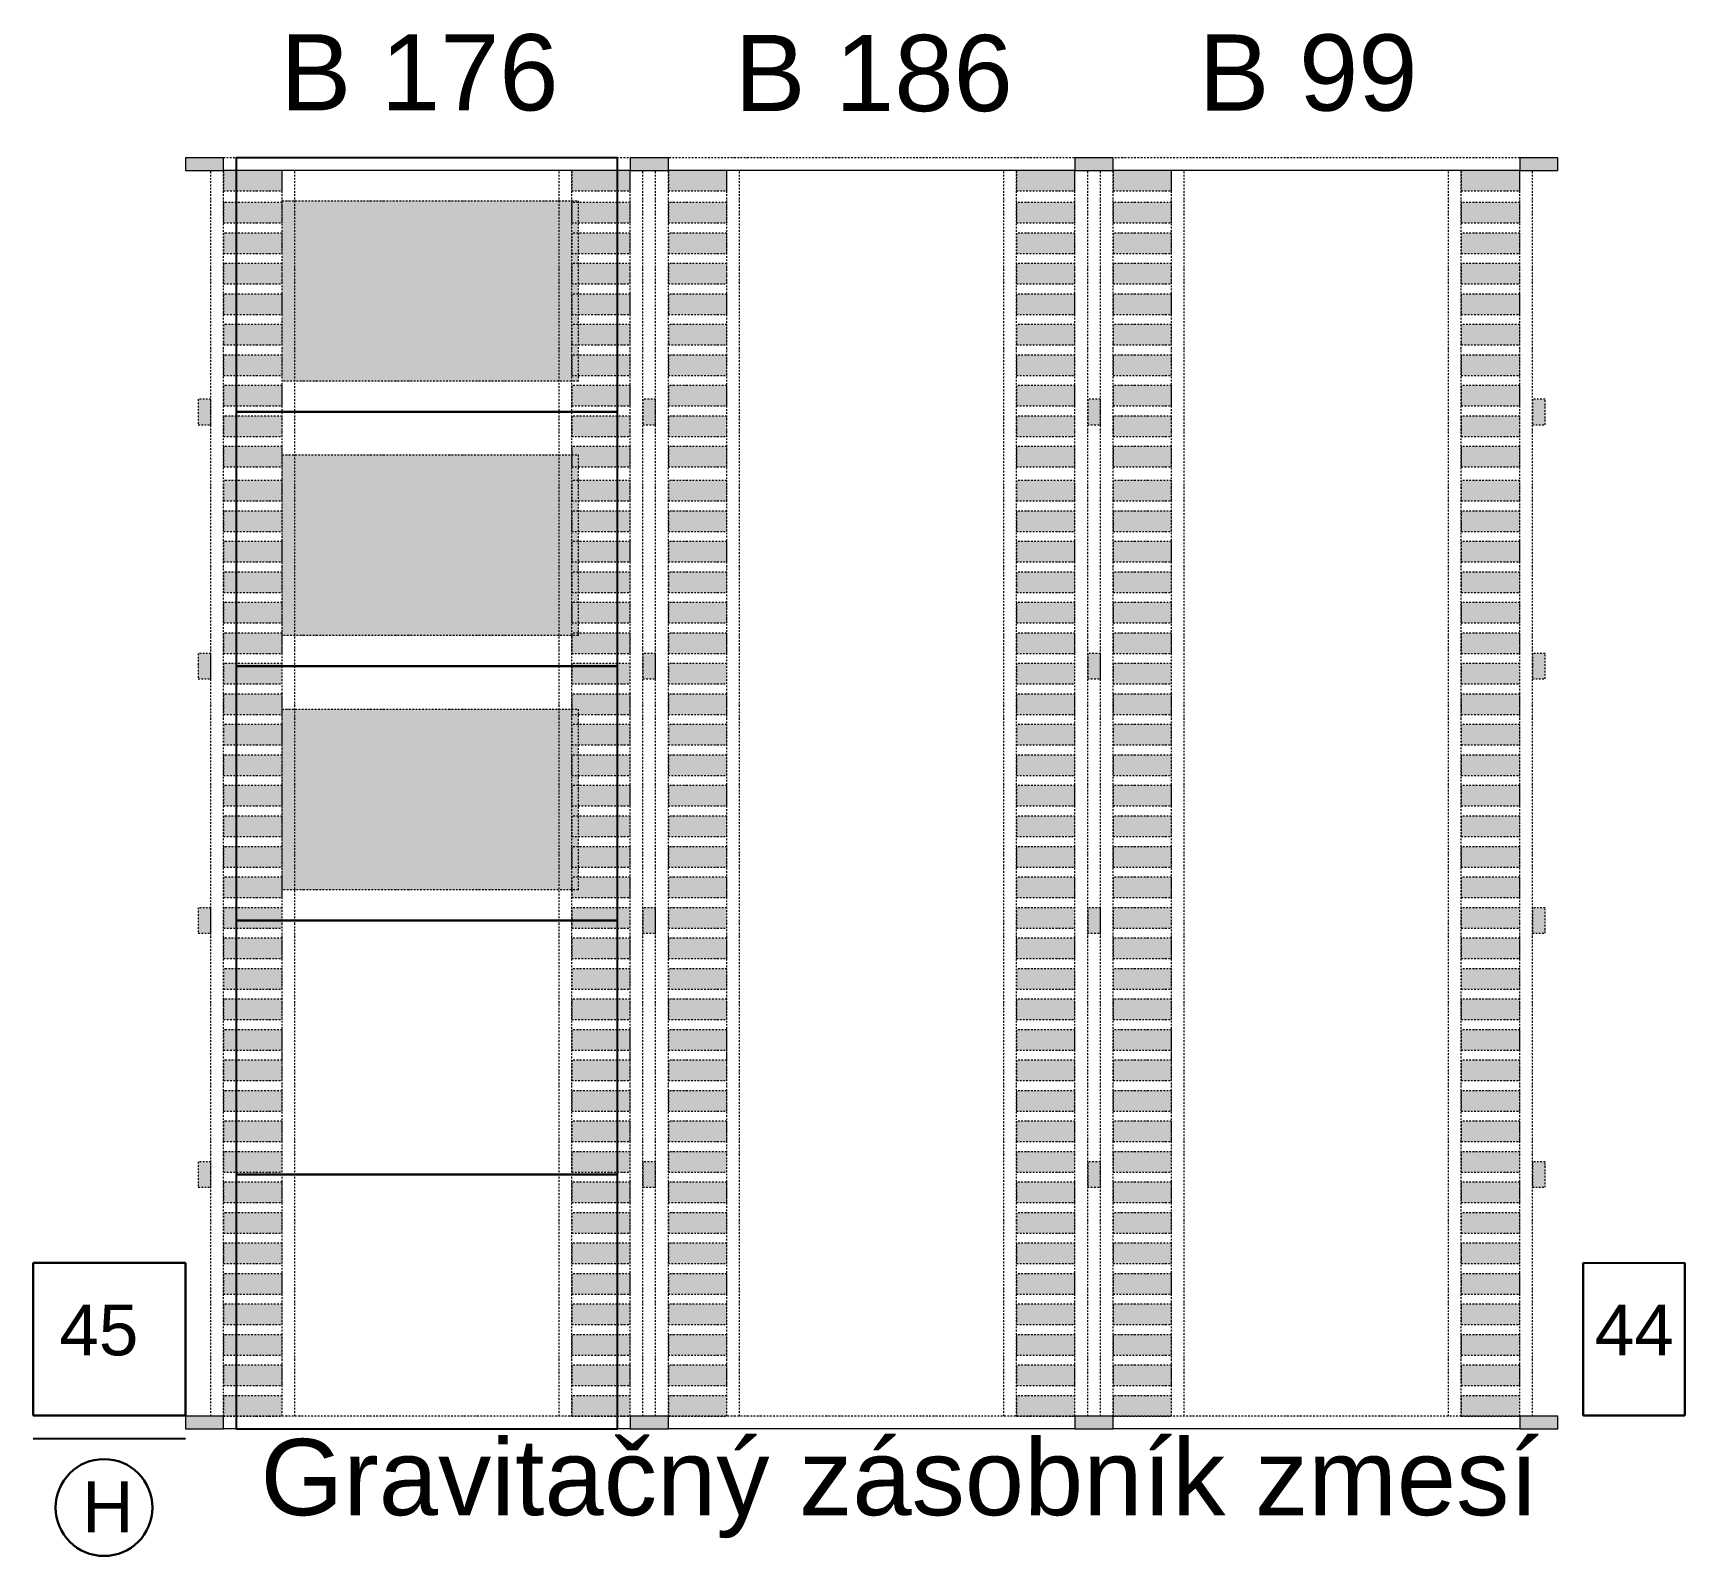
# Model space of a CAD drawing. Header units: millimetres. Extents: x -12356 to 14875, y 8859 to 54492.
# Drawn here: x 8375 to 14875, y 8859 to 14850 of the extents above; entities outside this region: 1.
import ezdxf

# ---------------------------------------------------------------- set-up
doc = ezdxf.new("R2010")
doc.units = ezdxf.units.MM
doc.header["$LTSCALE"] = 0.5
doc.linetypes.add('DASHDOTX2', pattern=[50.8, 25.4, -12.7, 0, -12.7])
doc.layers.add('P-2AA96A6E', color=7, linetype='Continuous')
doc.layers.add('P-704527C1', color=7, linetype='Continuous')
doc.styles.add('ITALICT', font='arial.ttf', dxfattribs={"height": 5})

msp = doc.modelspace()

# ---------------------------------------------------------------- texts
at = {"layer": 'P-2AA96A6E', "color": 202, "linetype": 'Continuous', "ltscale": 0.3, "style": 'ITALICT'}
for s, p in [('B 176', (9347.6, 14545.6)), ('B 186', (11135, 14542.8)), ('B 99', (12960.7, 14544.7)), ('Gravitačný zásobník zmesí ', (9270.1, 9019.4))]:
    msp.add_text(s, height=300, dxfattribs=at).set_placement(p)
at = {"layer": 'P-2AA96A6E', "color": 202, "linetype": 'Continuous', "style": 'ITALICT'}
for s, p in [('45', (8478.5, 9648.1)), ('44', (14520.5, 9648.1)), ('H', (8568.5, 8952.4))]:
    msp.add_text(s, height=200, dxfattribs=at).set_placement(p)
at = {"layer": 'P-2AA96A6E', "color": 202, "linetype": 'Continuous', "ltscale": 0.05, "style": 'ITALICT'}
for s, p in [('45', (8478.5, 9648.1)), ('44', (14520.5, 9648.1)), ('H', (8568.5, 8952.4))]:
    msp.add_text(s, height=200, dxfattribs=at).set_placement(p)

# ---------------------------------------------------------------- hatches: boundary and pattern name
at = {"layer": 'P-2AA96A6E', "linetype": 'DASHDOTX2', "lineweight": 20, "ltscale": 0.5}
h = msp.add_hatch(color=202, dxfattribs=at)
h.paths.add_polyline_path([(9124.9, 14359.3), (8974.9, 14359.3), (8974.9, 14309.3), (9124.9, 14309.3)])
h.paths.add_polyline_path([(10724.9, 14309.3), (10874.9, 14309.3), (10874.9, 14359.3), (10724.9, 14359.3)])
h.paths.add_polyline_path([(12474.9, 14309.3), (12624.9, 14309.3), (12624.9, 14359.3), (12474.9, 14359.3)])
h.paths.add_polyline_path([(14224.9, 14309.3), (14374.9, 14309.3), (14374.9, 14359.3), (14224.9, 14359.3)])
h = msp.add_hatch(color=202, dxfattribs=at)
h.paths.add_polyline_path([(9124.9, 9409.3), (9354.9, 9409.3), (9354.9, 9489.3), (9124.9, 9489.3)])
h.paths.add_polyline_path([(9124.9, 9529.3), (9354.9, 9529.3), (9354.9, 9609.3), (9124.9, 9609.3)])
h.paths.add_polyline_path([(9124.9, 9649.3), (9354.9, 9649.3), (9354.9, 9729.3), (9124.9, 9729.3)])
h.paths.add_polyline_path([(9124.9, 9769.3), (9354.9, 9769.3), (9354.9, 9849.3), (9124.9, 9849.3)])
h.paths.add_polyline_path([(9124.9, 14229.3), (9354.9, 14229.3), (9354.9, 14309.3), (9124.9, 14309.3)])
h.paths.add_polyline_path([(9124.9, 14103), (9354.9, 14103), (9354.9, 14183), (9124.9, 14183)])
h.paths.add_polyline_path([(9124.9, 13983), (9354.9, 13983), (9354.9, 14063), (9124.9, 14063)])
h.paths.add_polyline_path([(9124.9, 13863), (9354.9, 13863), (9354.9, 13943), (9124.9, 13943)])
h.paths.add_polyline_path([(9124.9, 13743), (9354.9, 13743), (9354.9, 13823), (9124.9, 13823)])
h.paths.add_polyline_path([(9124.9, 13623), (9354.9, 13623), (9354.9, 13703), (9124.9, 13703)])
h.paths.add_polyline_path([(9124.9, 13503), (9354.9, 13503), (9354.9, 13583), (9124.9, 13583)])
h.paths.add_polyline_path([(9124.9, 13383), (9354.9, 13383), (9354.9, 13463), (9124.9, 13463)])
h.paths.add_polyline_path([(9124.9, 13263), (9354.9, 13263), (9354.9, 13343), (9124.9, 13343)])
h.paths.add_polyline_path([(9124.9, 13143), (9354.9, 13143), (9354.9, 13223), (9124.9, 13223)])
h.paths.add_polyline_path([(9124.9, 13009.3), (9354.9, 13009.3), (9354.9, 13089.3), (9124.9, 13089.3)])
h.paths.add_polyline_path([(9124.9, 12889.3), (9354.9, 12889.3), (9354.9, 12969.3), (9124.9, 12969.3)])
h.paths.add_polyline_path([(9124.9, 12769.3), (9354.9, 12769.3), (9354.9, 12849.3), (9124.9, 12849.3)])
h.paths.add_polyline_path([(9124.9, 12649.3), (9354.9, 12649.3), (9354.9, 12729.3), (9124.9, 12729.3)])
h.paths.add_polyline_path([(9124.9, 12529.3), (9354.9, 12529.3), (9354.9, 12609.3), (9124.9, 12609.3)])
h.paths.add_polyline_path([(9124.9, 12409.3), (9354.9, 12409.3), (9354.9, 12489.3), (9124.9, 12489.3)])
h.paths.add_polyline_path([(9124.9, 12289.3), (9354.9, 12289.3), (9354.9, 12369.3), (9124.9, 12369.3)])
h.paths.add_polyline_path([(9124.9, 12169.3), (9354.9, 12169.3), (9354.9, 12249.3), (9124.9, 12249.3)])
h.paths.add_polyline_path([(9124.9, 12049.3), (9354.9, 12049.3), (9354.9, 12129.3), (9124.9, 12129.3)])
h.paths.add_polyline_path([(9124.9, 11929.3), (9354.9, 11929.3), (9354.9, 12009.3), (9124.9, 12009.3)])
h.paths.add_polyline_path([(9124.9, 11809.3), (9354.9, 11809.3), (9354.9, 11889.3), (9124.9, 11889.3)])
h.paths.add_polyline_path([(9124.9, 11689.3), (9354.9, 11689.3), (9354.9, 11769.3), (9124.9, 11769.3)])
h.paths.add_polyline_path([(9124.9, 11569.3), (9354.9, 11569.3), (9354.9, 11649.3), (9124.9, 11649.3)])
h.paths.add_polyline_path([(9124.9, 11449.3), (9354.9, 11449.3), (9354.9, 11529.3), (9124.9, 11529.3)])
h.paths.add_polyline_path([(9124.9, 11329.3), (9354.9, 11329.3), (9354.9, 11409.3), (9124.9, 11409.3)])
h.paths.add_polyline_path([(9124.9, 11209.3), (9354.9, 11209.3), (9354.9, 11289.3), (9124.9, 11289.3)])
h.paths.add_polyline_path([(9124.9, 11089.3), (9354.9, 11089.3), (9354.9, 11169.3), (9124.9, 11169.3)])
h.paths.add_polyline_path([(9124.9, 10969.3), (9354.9, 10969.3), (9354.9, 11049.3), (9124.9, 11049.3)])
h.paths.add_polyline_path([(9124.9, 10849.3), (9354.9, 10849.3), (9354.9, 10929.3), (9124.9, 10929.3)])
h.paths.add_polyline_path([(9124.9, 10729.3), (9354.9, 10729.3), (9354.9, 10809.3), (9124.9, 10809.3)])
h.paths.add_polyline_path([(9124.9, 10609.3), (9354.9, 10609.3), (9354.9, 10689.3), (9124.9, 10689.3)])
h.paths.add_polyline_path([(9124.9, 10489.3), (9354.9, 10489.3), (9354.9, 10569.3), (9124.9, 10569.3)])
h.paths.add_polyline_path([(9124.9, 10369.3), (9354.9, 10369.3), (9354.9, 10449.3), (9124.9, 10449.3)])
h.paths.add_polyline_path([(9124.9, 10249.3), (9354.9, 10249.3), (9354.9, 10329.3), (9124.9, 10329.3)])
h.paths.add_polyline_path([(9124.9, 10129.3), (9354.9, 10129.3), (9354.9, 10209.3), (9124.9, 10209.3)])
h.paths.add_polyline_path([(9124.9, 10009.3), (9354.9, 10009.3), (9354.9, 10089.3), (9124.9, 10089.3)])
h.paths.add_polyline_path([(9124.9, 9889.3), (9354.9, 9889.3), (9354.9, 9969.3), (9124.9, 9969.3)])
h.paths.add_polyline_path([(10494.9, 9409.3), (10724.9, 9409.3), (10724.9, 9489.3), (10494.9, 9489.3)])
h.paths.add_polyline_path([(10494.9, 9529.3), (10724.9, 9529.3), (10724.9, 9609.3), (10494.9, 9609.3)])
h.paths.add_polyline_path([(10494.9, 9649.3), (10724.9, 9649.3), (10724.9, 9729.3), (10494.9, 9729.3)])
h.paths.add_polyline_path([(10494.9, 14229.3), (10724.9, 14229.3), (10724.9, 14309.3), (10494.9, 14309.3)])
h.paths.add_polyline_path([(10494.9, 14103), (10724.9, 14103), (10724.9, 14183), (10494.9, 14183)])
h.paths.add_polyline_path([(10494.9, 13983), (10724.9, 13983), (10724.9, 14063), (10494.9, 14063)])
h.paths.add_polyline_path([(10494.9, 13863), (10724.9, 13863), (10724.9, 13943), (10494.9, 13943)])
h.paths.add_polyline_path([(10494.9, 13743), (10724.9, 13743), (10724.9, 13823), (10494.9, 13823)])
h.paths.add_polyline_path([(10494.9, 13623), (10724.9, 13623), (10724.9, 13703), (10494.9, 13703)])
h.paths.add_polyline_path([(10494.9, 13503), (10724.9, 13503), (10724.9, 13583), (10494.9, 13583)])
h.paths.add_polyline_path([(10494.9, 13383), (10724.9, 13383), (10724.9, 13463), (10494.9, 13463)])
h.paths.add_polyline_path([(10494.9, 13263), (10724.9, 13263), (10724.9, 13343), (10494.9, 13343)])
h.paths.add_polyline_path([(10494.9, 13143), (10724.9, 13143), (10724.9, 13223), (10494.9, 13223)])
h.paths.add_polyline_path([(10494.9, 13009.3), (10724.9, 13009.3), (10724.9, 13089.3), (10494.9, 13089.3)])
h.paths.add_polyline_path([(10494.9, 12889.3), (10724.9, 12889.3), (10724.9, 12969.3), (10494.9, 12969.3)])
h.paths.add_polyline_path([(10494.9, 12769.3), (10724.9, 12769.3), (10724.9, 12849.3), (10494.9, 12849.3)])
h.paths.add_polyline_path([(10494.9, 12649.3), (10724.9, 12649.3), (10724.9, 12729.3), (10494.9, 12729.3)])
h.paths.add_polyline_path([(10494.9, 12529.3), (10724.9, 12529.3), (10724.9, 12609.3), (10494.9, 12609.3)])
h.paths.add_polyline_path([(10494.9, 12409.3), (10724.9, 12409.3), (10724.9, 12489.3), (10494.9, 12489.3)])
h.paths.add_polyline_path([(10494.9, 12289.3), (10724.9, 12289.3), (10724.9, 12369.3), (10494.9, 12369.3)])
h.paths.add_polyline_path([(10494.9, 12169.3), (10724.9, 12169.3), (10724.9, 12249.3), (10494.9, 12249.3)])
h.paths.add_polyline_path([(10494.9, 12049.3), (10724.9, 12049.3), (10724.9, 12129.3), (10494.9, 12129.3)])
h.paths.add_polyline_path([(10494.9, 11929.3), (10724.9, 11929.3), (10724.9, 12009.3), (10494.9, 12009.3)])
h.paths.add_polyline_path([(10494.9, 11809.3), (10724.9, 11809.3), (10724.9, 11889.3), (10494.9, 11889.3)])
h.paths.add_polyline_path([(10494.9, 11689.3), (10724.9, 11689.3), (10724.9, 11769.3), (10494.9, 11769.3)])
h.paths.add_polyline_path([(10494.9, 11569.3), (10724.9, 11569.3), (10724.9, 11649.3), (10494.9, 11649.3)])
h.paths.add_polyline_path([(10494.9, 11449.3), (10724.9, 11449.3), (10724.9, 11529.3), (10494.9, 11529.3)])
h.paths.add_polyline_path([(10494.9, 11329.3), (10724.9, 11329.3), (10724.9, 11409.3), (10494.9, 11409.3)])
h.paths.add_polyline_path([(10494.9, 11209.3), (10724.9, 11209.3), (10724.9, 11289.3), (10494.9, 11289.3)])
h.paths.add_polyline_path([(10494.9, 11089.3), (10724.9, 11089.3), (10724.9, 11169.3), (10494.9, 11169.3)])
h.paths.add_polyline_path([(10494.9, 10969.3), (10724.9, 10969.3), (10724.9, 11049.3), (10494.9, 11049.3)])
h.paths.add_polyline_path([(10494.9, 10849.3), (10724.9, 10849.3), (10724.9, 10929.3), (10494.9, 10929.3)])
h.paths.add_polyline_path([(10494.9, 10729.3), (10724.9, 10729.3), (10724.9, 10809.3), (10494.9, 10809.3)])
h.paths.add_polyline_path([(10494.9, 10609.3), (10724.9, 10609.3), (10724.9, 10689.3), (10494.9, 10689.3)])
h.paths.add_polyline_path([(10494.9, 10489.3), (10724.9, 10489.3), (10724.9, 10569.3), (10494.9, 10569.3)])
h.paths.add_polyline_path([(10494.9, 10369.3), (10724.9, 10369.3), (10724.9, 10449.3), (10494.9, 10449.3)])
h.paths.add_polyline_path([(10494.9, 10249.3), (10724.9, 10249.3), (10724.9, 10329.3), (10494.9, 10329.3)])
h.paths.add_polyline_path([(10494.9, 10129.3), (10724.9, 10129.3), (10724.9, 10209.3), (10494.9, 10209.3)])
h.paths.add_polyline_path([(10494.9, 10009.3), (10724.9, 10009.3), (10724.9, 10089.3), (10494.9, 10089.3)])
h.paths.add_polyline_path([(10494.9, 9889.3), (10724.9, 9889.3), (10724.9, 9969.3), (10494.9, 9969.3)])
h.paths.add_polyline_path([(10494.9, 9769.3), (10724.9, 9769.3), (10724.9, 9849.3), (10494.9, 9849.3)])
h.paths.add_polyline_path([(12244.9, 9409.3), (12474.9, 9409.3), (12474.9, 9489.3), (12244.9, 9489.3)])
h.paths.add_polyline_path([(12244.9, 9529.3), (12474.9, 9529.3), (12474.9, 9609.3), (12244.9, 9609.3)])
h.paths.add_polyline_path([(12244.9, 12049.3), (12474.9, 12049.3), (12474.9, 12129.3), (12244.9, 12129.3)])
h.paths.add_polyline_path([(12244.9, 11929.3), (12474.9, 11929.3), (12474.9, 12009.3), (12244.9, 12009.3)])
h.paths.add_polyline_path([(12244.9, 11809.3), (12474.9, 11809.3), (12474.9, 11889.3), (12244.9, 11889.3)])
h.paths.add_polyline_path([(12244.9, 11689.3), (12474.9, 11689.3), (12474.9, 11769.3), (12244.9, 11769.3)])
h.paths.add_polyline_path([(12244.9, 11569.3), (12474.9, 11569.3), (12474.9, 11649.3), (12244.9, 11649.3)])
h.paths.add_polyline_path([(12244.9, 11449.3), (12474.9, 11449.3), (12474.9, 11529.3), (12244.9, 11529.3)])
h.paths.add_polyline_path([(12244.9, 11329.3), (12474.9, 11329.3), (12474.9, 11409.3), (12244.9, 11409.3)])
h.paths.add_polyline_path([(12244.9, 11209.3), (12474.9, 11209.3), (12474.9, 11289.3), (12244.9, 11289.3)])
h.paths.add_polyline_path([(12244.9, 11089.3), (12474.9, 11089.3), (12474.9, 11169.3), (12244.9, 11169.3)])
h.paths.add_polyline_path([(12244.9, 10969.3), (12474.9, 10969.3), (12474.9, 11049.3), (12244.9, 11049.3)])
h.paths.add_polyline_path([(12244.9, 10849.3), (12474.9, 10849.3), (12474.9, 10929.3), (12244.9, 10929.3)])
h.paths.add_polyline_path([(12244.9, 10729.3), (12474.9, 10729.3), (12474.9, 10809.3), (12244.9, 10809.3)])
h.paths.add_polyline_path([(12244.9, 10609.3), (12474.9, 10609.3), (12474.9, 10689.3), (12244.9, 10689.3)])
h.paths.add_polyline_path([(12244.9, 10489.3), (12474.9, 10489.3), (12474.9, 10569.3), (12244.9, 10569.3)])
h.paths.add_polyline_path([(12244.9, 10369.3), (12474.9, 10369.3), (12474.9, 10449.3), (12244.9, 10449.3)])
h.paths.add_polyline_path([(12244.9, 10249.3), (12474.9, 10249.3), (12474.9, 10329.3), (12244.9, 10329.3)])
h.paths.add_polyline_path([(12244.9, 10129.3), (12474.9, 10129.3), (12474.9, 10209.3), (12244.9, 10209.3)])
h.paths.add_polyline_path([(12244.9, 10009.3), (12474.9, 10009.3), (12474.9, 10089.3), (12244.9, 10089.3)])
h.paths.add_polyline_path([(12244.9, 9889.3), (12474.9, 9889.3), (12474.9, 9969.3), (12244.9, 9969.3)])
h.paths.add_polyline_path([(12244.9, 9769.3), (12474.9, 9769.3), (12474.9, 9849.3), (12244.9, 9849.3)])
h.paths.add_polyline_path([(12244.9, 9649.3), (12474.9, 9649.3), (12474.9, 9729.3), (12244.9, 9729.3)])
h.paths.add_polyline_path([(12244.9, 14229.3), (12474.9, 14229.3), (12474.9, 14309.3), (12244.9, 14309.3)])
h.paths.add_polyline_path([(12244.9, 14103), (12474.9, 14103), (12474.9, 14183), (12244.9, 14183)])
h.paths.add_polyline_path([(12244.9, 13983), (12474.9, 13983), (12474.9, 14063), (12244.9, 14063)])
h.paths.add_polyline_path([(12244.9, 13863), (12474.9, 13863), (12474.9, 13943), (12244.9, 13943)])
h.paths.add_polyline_path([(12244.9, 13743), (12474.9, 13743), (12474.9, 13823), (12244.9, 13823)])
h.paths.add_polyline_path([(12244.9, 13623), (12474.9, 13623), (12474.9, 13703), (12244.9, 13703)])
h.paths.add_polyline_path([(12244.9, 13503), (12474.9, 13503), (12474.9, 13583), (12244.9, 13583)])
h.paths.add_polyline_path([(12244.9, 13383), (12474.9, 13383), (12474.9, 13463), (12244.9, 13463)])
h.paths.add_polyline_path([(12244.9, 13263), (12474.9, 13263), (12474.9, 13343), (12244.9, 13343)])
h.paths.add_polyline_path([(12244.9, 13143), (12474.9, 13143), (12474.9, 13223), (12244.9, 13223)])
h.paths.add_polyline_path([(12244.9, 13009.3), (12474.9, 13009.3), (12474.9, 13089.3), (12244.9, 13089.3)])
h.paths.add_polyline_path([(12244.9, 12889.3), (12474.9, 12889.3), (12474.9, 12969.3), (12244.9, 12969.3)])
h.paths.add_polyline_path([(12244.9, 12769.3), (12474.9, 12769.3), (12474.9, 12849.3), (12244.9, 12849.3)])
h.paths.add_polyline_path([(12244.9, 12649.3), (12474.9, 12649.3), (12474.9, 12729.3), (12244.9, 12729.3)])
h.paths.add_polyline_path([(12244.9, 12529.3), (12474.9, 12529.3), (12474.9, 12609.3), (12244.9, 12609.3)])
h.paths.add_polyline_path([(12244.9, 12409.3), (12474.9, 12409.3), (12474.9, 12489.3), (12244.9, 12489.3)])
h.paths.add_polyline_path([(12244.9, 12289.3), (12474.9, 12289.3), (12474.9, 12369.3), (12244.9, 12369.3)])
h.paths.add_polyline_path([(12244.9, 12169.3), (12474.9, 12169.3), (12474.9, 12249.3), (12244.9, 12249.3)])
h.paths.add_polyline_path([(12624.9, 9409.3), (12854.9, 9409.3), (12854.9, 9489.3), (12624.9, 9489.3)])
h.paths.add_polyline_path([(12624.9, 9529.3), (12854.9, 9529.3), (12854.9, 9609.3), (12624.9, 9609.3)])
h.paths.add_polyline_path([(12624.9, 14229.3), (12854.9, 14229.3), (12854.9, 14309.3), (12624.9, 14309.3)])
h.paths.add_polyline_path([(12624.9, 14103), (12854.9, 14103), (12854.9, 14183), (12624.9, 14183)])
h.paths.add_polyline_path([(12624.9, 13983), (12854.9, 13983), (12854.9, 14063), (12624.9, 14063)])
h.paths.add_polyline_path([(12624.9, 13863), (12854.9, 13863), (12854.9, 13943), (12624.9, 13943)])
h.paths.add_polyline_path([(12624.9, 13743), (12854.9, 13743), (12854.9, 13823), (12624.9, 13823)])
h.paths.add_polyline_path([(12624.9, 13623), (12854.9, 13623), (12854.9, 13703), (12624.9, 13703)])
h.paths.add_polyline_path([(12624.9, 13503), (12854.9, 13503), (12854.9, 13583), (12624.9, 13583)])
h.paths.add_polyline_path([(12624.9, 13383), (12854.9, 13383), (12854.9, 13463), (12624.9, 13463)])
h.paths.add_polyline_path([(12624.9, 13263), (12854.9, 13263), (12854.9, 13343), (12624.9, 13343)])
h.paths.add_polyline_path([(12624.9, 13143), (12854.9, 13143), (12854.9, 13223), (12624.9, 13223)])
h.paths.add_polyline_path([(12624.9, 13009.3), (12854.9, 13009.3), (12854.9, 13089.3), (12624.9, 13089.3)])
h.paths.add_polyline_path([(12624.9, 12889.3), (12854.9, 12889.3), (12854.9, 12969.3), (12624.9, 12969.3)])
h.paths.add_polyline_path([(12624.9, 12769.3), (12854.9, 12769.3), (12854.9, 12849.3), (12624.9, 12849.3)])
h.paths.add_polyline_path([(12624.9, 12649.3), (12854.9, 12649.3), (12854.9, 12729.3), (12624.9, 12729.3)])
h.paths.add_polyline_path([(12624.9, 12529.3), (12854.9, 12529.3), (12854.9, 12609.3), (12624.9, 12609.3)])
h.paths.add_polyline_path([(12624.9, 12409.3), (12854.9, 12409.3), (12854.9, 12489.3), (12624.9, 12489.3)])
h.paths.add_polyline_path([(12624.9, 12289.3), (12854.9, 12289.3), (12854.9, 12369.3), (12624.9, 12369.3)])
h.paths.add_polyline_path([(12624.9, 12169.3), (12854.9, 12169.3), (12854.9, 12249.3), (12624.9, 12249.3)])
h.paths.add_polyline_path([(12624.9, 12049.3), (12854.9, 12049.3), (12854.9, 12129.3), (12624.9, 12129.3)])
h.paths.add_polyline_path([(12624.9, 11929.3), (12854.9, 11929.3), (12854.9, 12009.3), (12624.9, 12009.3)])
h.paths.add_polyline_path([(12624.9, 11809.3), (12854.9, 11809.3), (12854.9, 11889.3), (12624.9, 11889.3)])
h.paths.add_polyline_path([(12624.9, 11689.3), (12854.9, 11689.3), (12854.9, 11769.3), (12624.9, 11769.3)])
h.paths.add_polyline_path([(12624.9, 11569.3), (12854.9, 11569.3), (12854.9, 11649.3), (12624.9, 11649.3)])
h.paths.add_polyline_path([(12624.9, 11449.3), (12854.9, 11449.3), (12854.9, 11529.3), (12624.9, 11529.3)])
h.paths.add_polyline_path([(12624.9, 11329.3), (12854.9, 11329.3), (12854.9, 11409.3), (12624.9, 11409.3)])
h.paths.add_polyline_path([(12624.9, 11209.3), (12854.9, 11209.3), (12854.9, 11289.3), (12624.9, 11289.3)])
h.paths.add_polyline_path([(12624.9, 11089.3), (12854.9, 11089.3), (12854.9, 11169.3), (12624.9, 11169.3)])
h.paths.add_polyline_path([(12624.9, 10969.3), (12854.9, 10969.3), (12854.9, 11049.3), (12624.9, 11049.3)])
h.paths.add_polyline_path([(12624.9, 10849.3), (12854.9, 10849.3), (12854.9, 10929.3), (12624.9, 10929.3)])
h.paths.add_polyline_path([(12624.9, 10729.3), (12854.9, 10729.3), (12854.9, 10809.3), (12624.9, 10809.3)])
h.paths.add_polyline_path([(12624.9, 10609.3), (12854.9, 10609.3), (12854.9, 10689.3), (12624.9, 10689.3)])
h.paths.add_polyline_path([(12624.9, 10489.3), (12854.9, 10489.3), (12854.9, 10569.3), (12624.9, 10569.3)])
h.paths.add_polyline_path([(12624.9, 10369.3), (12854.9, 10369.3), (12854.9, 10449.3), (12624.9, 10449.3)])
h.paths.add_polyline_path([(12624.9, 10249.3), (12854.9, 10249.3), (12854.9, 10329.3), (12624.9, 10329.3)])
h.paths.add_polyline_path([(12624.9, 10129.3), (12854.9, 10129.3), (12854.9, 10209.3), (12624.9, 10209.3)])
h.paths.add_polyline_path([(12624.9, 10009.3), (12854.9, 10009.3), (12854.9, 10089.3), (12624.9, 10089.3)])
h.paths.add_polyline_path([(12624.9, 9889.3), (12854.9, 9889.3), (12854.9, 9969.3), (12624.9, 9969.3)])
h.paths.add_polyline_path([(12624.9, 9769.3), (12854.9, 9769.3), (12854.9, 9849.3), (12624.9, 9849.3)])
h.paths.add_polyline_path([(12624.9, 9649.3), (12854.9, 9649.3), (12854.9, 9729.3), (12624.9, 9729.3)])
h.paths.add_polyline_path([(13994.9, 9409.3), (14224.9, 9409.3), (14224.9, 9489.3), (13994.9, 9489.3)])
h.paths.add_polyline_path([(13994.9, 9529.3), (14224.9, 9529.3), (14224.9, 9609.3), (13994.9, 9609.3)])
h.paths.add_polyline_path([(13994.9, 9649.3), (14224.9, 9649.3), (14224.9, 9729.3), (13994.9, 9729.3)])
h.paths.add_polyline_path([(13994.9, 9769.3), (14224.9, 9769.3), (14224.9, 9849.3), (13994.9, 9849.3)])
h.paths.add_polyline_path([(13994.9, 9889.3), (14224.9, 9889.3), (14224.9, 9969.3), (13994.9, 9969.3)])
h.paths.add_polyline_path([(13994.9, 12049.3), (14224.9, 12049.3), (14224.9, 12129.3), (13994.9, 12129.3)])
h.paths.add_polyline_path([(13994.9, 11929.3), (14224.9, 11929.3), (14224.9, 12009.3), (13994.9, 12009.3)])
h.paths.add_polyline_path([(13994.9, 11809.3), (14224.9, 11809.3), (14224.9, 11889.3), (13994.9, 11889.3)])
h.paths.add_polyline_path([(13994.9, 11689.3), (14224.9, 11689.3), (14224.9, 11769.3), (13994.9, 11769.3)])
h.paths.add_polyline_path([(13994.9, 11569.3), (14224.9, 11569.3), (14224.9, 11649.3), (13994.9, 11649.3)])
h.paths.add_polyline_path([(13994.9, 11449.3), (14224.9, 11449.3), (14224.9, 11529.3), (13994.9, 11529.3)])
h.paths.add_polyline_path([(13994.9, 11329.3), (14224.9, 11329.3), (14224.9, 11409.3), (13994.9, 11409.3)])
h.paths.add_polyline_path([(13994.9, 11209.3), (14224.9, 11209.3), (14224.9, 11289.3), (13994.9, 11289.3)])
h.paths.add_polyline_path([(13994.9, 11089.3), (14224.9, 11089.3), (14224.9, 11169.3), (13994.9, 11169.3)])
h.paths.add_polyline_path([(13994.9, 10969.3), (14224.9, 10969.3), (14224.9, 11049.3), (13994.9, 11049.3)])
h.paths.add_polyline_path([(13994.9, 10849.3), (14224.9, 10849.3), (14224.9, 10929.3), (13994.9, 10929.3)])
h.paths.add_polyline_path([(13994.9, 10729.3), (14224.9, 10729.3), (14224.9, 10809.3), (13994.9, 10809.3)])
h.paths.add_polyline_path([(13994.9, 10609.3), (14224.9, 10609.3), (14224.9, 10689.3), (13994.9, 10689.3)])
h.paths.add_polyline_path([(13994.9, 10489.3), (14224.9, 10489.3), (14224.9, 10569.3), (13994.9, 10569.3)])
h.paths.add_polyline_path([(13994.9, 10369.3), (14224.9, 10369.3), (14224.9, 10449.3), (13994.9, 10449.3)])
h.paths.add_polyline_path([(13994.9, 10249.3), (14224.9, 10249.3), (14224.9, 10329.3), (13994.9, 10329.3)])
h.paths.add_polyline_path([(13994.9, 10129.3), (14224.9, 10129.3), (14224.9, 10209.3), (13994.9, 10209.3)])
h.paths.add_polyline_path([(13994.9, 10009.3), (14224.9, 10009.3), (14224.9, 10089.3), (13994.9, 10089.3)])
h.paths.add_polyline_path([(13994.9, 14229.3), (14224.9, 14229.3), (14224.9, 14309.3), (13994.9, 14309.3)])
h.paths.add_polyline_path([(13994.9, 14103), (14224.9, 14103), (14224.9, 14183), (13994.9, 14183)])
h.paths.add_polyline_path([(13994.9, 13983), (14224.9, 13983), (14224.9, 14063), (13994.9, 14063)])
h.paths.add_polyline_path([(13994.9, 13863), (14224.9, 13863), (14224.9, 13943), (13994.9, 13943)])
h.paths.add_polyline_path([(13994.9, 13743), (14224.9, 13743), (14224.9, 13823), (13994.9, 13823)])
h.paths.add_polyline_path([(13994.9, 13623), (14224.9, 13623), (14224.9, 13703), (13994.9, 13703)])
h.paths.add_polyline_path([(13994.9, 13503), (14224.9, 13503), (14224.9, 13583), (13994.9, 13583)])
h.paths.add_polyline_path([(13994.9, 13383), (14224.9, 13383), (14224.9, 13463), (13994.9, 13463)])
h.paths.add_polyline_path([(13994.9, 13263), (14224.9, 13263), (14224.9, 13343), (13994.9, 13343)])
h.paths.add_polyline_path([(13994.9, 13143), (14224.9, 13143), (14224.9, 13223), (13994.9, 13223)])
h.paths.add_polyline_path([(13994.9, 13009.3), (14224.9, 13009.3), (14224.9, 13089.3), (13994.9, 13089.3)])
h.paths.add_polyline_path([(13994.9, 12889.3), (14224.9, 12889.3), (14224.9, 12969.3), (13994.9, 12969.3)])
h.paths.add_polyline_path([(13994.9, 12769.3), (14224.9, 12769.3), (14224.9, 12849.3), (13994.9, 12849.3)])
h.paths.add_polyline_path([(13994.9, 12649.3), (14224.9, 12649.3), (14224.9, 12729.3), (13994.9, 12729.3)])
h.paths.add_polyline_path([(13994.9, 12529.3), (14224.9, 12529.3), (14224.9, 12609.3), (13994.9, 12609.3)])
h.paths.add_polyline_path([(13994.9, 12409.3), (14224.9, 12409.3), (14224.9, 12489.3), (13994.9, 12489.3)])
h.paths.add_polyline_path([(13994.9, 12289.3), (14224.9, 12289.3), (14224.9, 12369.3), (13994.9, 12369.3)])
h.paths.add_polyline_path([(13994.9, 12169.3), (14224.9, 12169.3), (14224.9, 12249.3), (13994.9, 12249.3)])
h.paths.add_polyline_path([(10874.9, 9409.3), (11104.9, 9409.3), (11104.9, 9489.3), (10874.9, 9489.3)])
h.paths.add_polyline_path([(10874.9, 9529.3), (11104.9, 9529.3), (11104.9, 9609.3), (10874.9, 9609.3)])
h.paths.add_polyline_path([(10874.9, 9649.3), (11104.9, 9649.3), (11104.9, 9729.3), (10874.9, 9729.3)])
h.paths.add_polyline_path([(10874.9, 9769.3), (11104.9, 9769.3), (11104.9, 9849.3), (10874.9, 9849.3)])
h.paths.add_polyline_path([(10874.9, 9889.3), (11104.9, 9889.3), (11104.9, 9969.3), (10874.9, 9969.3)])
h.paths.add_polyline_path([(10874.9, 14229.3), (11104.9, 14229.3), (11104.9, 14309.3), (10874.9, 14309.3)])
h.paths.add_polyline_path([(10874.9, 14103), (11104.9, 14103), (11104.9, 14183), (10874.9, 14183)])
h.paths.add_polyline_path([(10874.9, 13983), (11104.9, 13983), (11104.9, 14063), (10874.9, 14063)])
h.paths.add_polyline_path([(10874.9, 13863), (11104.9, 13863), (11104.9, 13943), (10874.9, 13943)])
h.paths.add_polyline_path([(10874.9, 13743), (11104.9, 13743), (11104.9, 13823), (10874.9, 13823)])
h.paths.add_polyline_path([(10874.9, 13623), (11104.9, 13623), (11104.9, 13703), (10874.9, 13703)])
h.paths.add_polyline_path([(10874.9, 13503), (11104.9, 13503), (11104.9, 13583), (10874.9, 13583)])
h.paths.add_polyline_path([(10874.9, 13383), (11104.9, 13383), (11104.9, 13463), (10874.9, 13463)])
h.paths.add_polyline_path([(10874.9, 13263), (11104.9, 13263), (11104.9, 13343), (10874.9, 13343)])
h.paths.add_polyline_path([(10874.9, 13143), (11104.9, 13143), (11104.9, 13223), (10874.9, 13223)])
h.paths.add_polyline_path([(10874.9, 13009.3), (11104.9, 13009.3), (11104.9, 13089.3), (10874.9, 13089.3)])
h.paths.add_polyline_path([(10874.9, 12889.3), (11104.9, 12889.3), (11104.9, 12969.3), (10874.9, 12969.3)])
h.paths.add_polyline_path([(10874.9, 12769.3), (11104.9, 12769.3), (11104.9, 12849.3), (10874.9, 12849.3)])
h.paths.add_polyline_path([(10874.9, 12649.3), (11104.9, 12649.3), (11104.9, 12729.3), (10874.9, 12729.3)])
h.paths.add_polyline_path([(10874.9, 12529.3), (11104.9, 12529.3), (11104.9, 12609.3), (10874.9, 12609.3)])
h.paths.add_polyline_path([(10874.9, 12409.3), (11104.9, 12409.3), (11104.9, 12489.3), (10874.9, 12489.3)])
h.paths.add_polyline_path([(10874.9, 12289.3), (11104.9, 12289.3), (11104.9, 12369.3), (10874.9, 12369.3)])
h.paths.add_polyline_path([(10874.9, 12169.3), (11104.9, 12169.3), (11104.9, 12249.3), (10874.9, 12249.3)])
h.paths.add_polyline_path([(10874.9, 12049.3), (11104.9, 12049.3), (11104.9, 12129.3), (10874.9, 12129.3)])
h.paths.add_polyline_path([(10874.9, 11929.3), (11104.9, 11929.3), (11104.9, 12009.3), (10874.9, 12009.3)])
h.paths.add_polyline_path([(10874.9, 11809.3), (11104.9, 11809.3), (11104.9, 11889.3), (10874.9, 11889.3)])
h.paths.add_polyline_path([(10874.9, 11689.3), (11104.9, 11689.3), (11104.9, 11769.3), (10874.9, 11769.3)])
h.paths.add_polyline_path([(10874.9, 11569.3), (11104.9, 11569.3), (11104.9, 11649.3), (10874.9, 11649.3)])
h.paths.add_polyline_path([(10874.9, 11449.3), (11104.9, 11449.3), (11104.9, 11529.3), (10874.9, 11529.3)])
h.paths.add_polyline_path([(10874.9, 11329.3), (11104.9, 11329.3), (11104.9, 11409.3), (10874.9, 11409.3)])
h.paths.add_polyline_path([(10874.9, 11209.3), (11104.9, 11209.3), (11104.9, 11289.3), (10874.9, 11289.3)])
h.paths.add_polyline_path([(10874.9, 11089.3), (11104.9, 11089.3), (11104.9, 11169.3), (10874.9, 11169.3)])
h.paths.add_polyline_path([(10874.9, 10969.3), (11104.9, 10969.3), (11104.9, 11049.3), (10874.9, 11049.3)])
h.paths.add_polyline_path([(10874.9, 10849.3), (11104.9, 10849.3), (11104.9, 10929.3), (10874.9, 10929.3)])
h.paths.add_polyline_path([(10874.9, 10729.3), (11104.9, 10729.3), (11104.9, 10809.3), (10874.9, 10809.3)])
h.paths.add_polyline_path([(10874.9, 10609.3), (11104.9, 10609.3), (11104.9, 10689.3), (10874.9, 10689.3)])
h.paths.add_polyline_path([(10874.9, 10489.3), (11104.9, 10489.3), (11104.9, 10569.3), (10874.9, 10569.3)])
h.paths.add_polyline_path([(10874.9, 10369.3), (11104.9, 10369.3), (11104.9, 10449.3), (10874.9, 10449.3)])
h.paths.add_polyline_path([(10874.9, 10249.3), (11104.9, 10249.3), (11104.9, 10329.3), (10874.9, 10329.3)])
h.paths.add_polyline_path([(10874.9, 10129.3), (11104.9, 10129.3), (11104.9, 10209.3), (10874.9, 10209.3)])
h.paths.add_polyline_path([(10874.9, 10009.3), (11104.9, 10009.3), (11104.9, 10089.3), (10874.9, 10089.3)])
for points in [[(9355.9, 14190.3), (10519.4, 14190.3), (10519.4, 13479.9), (9355.9, 13479.9)], [(9355.9, 13190.3), (10519.4, 13190.3), (10519.4, 12479.9), (9355.9, 12479.9)], [(9355.9, 12190.3), (10519.4, 12190.3), (10519.4, 11479.9), (9355.9, 11479.9)], [(12574.9, 10409.3), (12524.9, 10409.3), (12524.9, 10309.3), (12574.9, 10309.3)], [(8974.9, 9359.3), (9124.9, 9359.3), (9124.9, 9409.3), (8974.9, 9409.3)]]:
    msp.add_hatch(color=202, dxfattribs=at).paths.add_polyline_path(points)
h = msp.add_hatch(color=202, dxfattribs=at)
h.paths.add_polyline_path([(14274.9, 13309.3), (14324.9, 13309.3), (14324.9, 13409.3), (14274.9, 13409.3)])
h.paths.add_polyline_path([(14274.9, 12309.3), (14324.9, 12309.3), (14324.9, 12409.3), (14274.9, 12409.3)])
h.paths.add_polyline_path([(14274.9, 11309.3), (14324.9, 11309.3), (14324.9, 11409.3), (14274.9, 11409.3)])
h.paths.add_polyline_path([(14274.9, 10309.3), (14324.9, 10309.3), (14324.9, 10409.3), (14274.9, 10409.3)])
h.paths.add_polyline_path([(12574.9, 11409.3), (12524.9, 11409.3), (12524.9, 11309.3), (12574.9, 11309.3)])
h.paths.add_polyline_path([(12574.9, 12409.3), (12524.9, 12409.3), (12524.9, 12309.3), (12574.9, 12309.3)])
h.paths.add_polyline_path([(12574.9, 13409.3), (12524.9, 13409.3), (12524.9, 13309.3), (12574.9, 13309.3)])
h.paths.add_polyline_path([(10824.9, 13409.3), (10774.9, 13409.3), (10774.9, 13309.3), (10824.9, 13309.3)])
h.paths.add_polyline_path([(10824.9, 12409.3), (10774.9, 12409.3), (10774.9, 12309.3), (10824.9, 12309.3)])
h.paths.add_polyline_path([(10824.9, 11409.3), (10774.9, 11409.3), (10774.9, 11309.3), (10824.9, 11309.3)])
h.paths.add_polyline_path([(10824.9, 10409.3), (10774.9, 10409.3), (10774.9, 10309.3), (10824.9, 10309.3)])
h.paths.add_polyline_path([(9074.9, 10409.3), (9024.9, 10409.3), (9024.9, 10309.3), (9074.9, 10309.3)])
h.paths.add_polyline_path([(9074.9, 11409.3), (9024.9, 11409.3), (9024.9, 11309.3), (9074.9, 11309.3)])
h.paths.add_polyline_path([(9074.9, 12409.3), (9024.9, 12409.3), (9024.9, 12309.3), (9074.9, 12309.3)])
h.paths.add_polyline_path([(9074.9, 13409.3), (9024.9, 13409.3), (9024.9, 13309.3), (9074.9, 13309.3)])
h = msp.add_hatch(color=202, dxfattribs=at)
h.paths.add_polyline_path([(10724.9, 9359.3), (10874.9, 9359.3), (10874.9, 9409.3), (10724.9, 9409.3)])
h.paths.add_polyline_path([(12474.9, 9359.3), (12624.9, 9359.3), (12624.9, 9409.3), (12474.9, 9409.3)])
h.paths.add_polyline_path([(14224.9, 9359.3), (14374.9, 9359.3), (14374.9, 9409.3), (14224.9, 9409.3)])

# ---------------------------------------------------------------- linework, layer by layer
at = {"layer": 'P-2AA96A6E', "color": 202, "linetype": 'DASHDOTX2', "lineweight": 20, "ltscale": 0.5}
for p, q in [((9074.9, 9409.3), (9074.9, 14309.3)), ((14224.9, 14359.3), (9124.9, 14359.3)), ((9124.9, 9409.3), (9124.9, 14309.3)), ((9354.9, 9409.3), (9354.9, 14309.3)), ((9404.9, 9409.3), (9404.9, 14309.3)), ((10444.9, 9409.3), (10444.9, 14309.3)), ((10494.9, 9409.3), (10494.9, 14309.3)), ((10724.9, 9409.3), (10724.9, 14309.3)), ((10774.9, 9409.3), (10774.9, 14309.3)), ((10774.9, 9409.3), (10774.9, 14309.3)), ((10774.9, 9409.3), (10774.9, 14309.3)), ((10824.9, 9409.3), (10824.9, 14309.3)), ((10874.9, 9409.3), (10874.9, 14309.3)), ((11104.9, 9409.3), (11104.9, 14309.3)), ((11154.9, 9409.3), (11154.9, 14309.3)), ((12194.9, 9409.3), (12194.9, 14309.3)), ((12244.9, 9409.3), (12244.9, 14309.3)), ((12474.9, 9409.3), (12474.9, 14309.3)), ((12524.9, 9409.3), (12524.9, 14309.3)), ((12524.9, 9409.3), (12524.9, 14309.3)), ((12524.9, 9409.3), (12524.9, 14309.3)), ((12574.9, 9409.3), (12574.9, 14309.3)), ((12624.9, 9409.3), (12624.9, 14309.3)), ((12854.9, 9409.3), (12854.9, 14309.3)), ((12904.9, 9409.3), (12904.9, 14309.3)), ((13944.9, 9409.3), (13944.9, 14309.3)), ((13994.9, 9409.3), (13994.9, 14309.3)), ((14224.9, 9409.3), (14224.9, 14309.3)), ((14274.9, 9409.3), (14274.9, 14309.3)), ((14274.9, 9409.3), (14274.9, 14309.3)), ((14274.9, 9409.3), (14274.9, 14309.3)), ((9354.9, 10809.3), (9354.9, 10849.3)), ((10724.9, 10809.3), (10724.9, 10849.3)), ((11104.9, 10809.3), (11104.9, 10849.3)), ((12854.9, 10809.3), (12854.9, 10849.3)), ((14224.9, 9409.3), (9124.9, 9409.3)), ((10724.9, 9359.3), (10674.9, 9359.3))]:
    msp.add_line(p, q, dxfattribs=at)
at = {"layer": 'P-2AA96A6E', "color": 202, "linetype": 'Continuous', "lineweight": 20, "ltscale": 0.5}
for p, q in [((10724.9, 14309.3), (9124.9, 14309.3)), ((12474.9, 14309.3), (10874.9, 14309.3)), ((14224.9, 14309.3), (12624.9, 14309.3)), ((10724.9, 9359.3), (9124.9, 9359.3)), ((12474.9, 9359.3), (10874.9, 9359.3)), ((14224.9, 9359.3), (12624.9, 9359.3))]:
    msp.add_line(p, q, dxfattribs=at)
at = {"layer": 'P-2AA96A6E', "color": 202, "linetype": 'Continuous'}
for p, q in [((8375, 10011.5), (8375, 9411.5)), ((8375, 9411.5), (8375, 10011.5)), ((8375, 10011.5), (8375, 9411.5)), ((8975, 10011.5), (8375, 10011.5)), ((8375, 9411.5), (8375, 10011.5)), ((8375, 10011.5), (8975, 10011.5)), ((8975, 10011.5), (8375, 10011.5)), ((8375, 10011.5), (8975, 10011.5)), ((8375, 10011.5), (8375, 9411.5)), ((8975, 10011.5), (8975, 9411.5)), ((8975, 10011.5), (8975, 9411.5)), ((8975, 9411.5), (8975, 10011.5)), ((8975, 10011.5), (8975, 9411.5)), ((8975, 10011.5), (8975, 9411.5)), ((8975, 10011.5), (8975, 9411.5)), ((8975, 9411.5), (8975, 10011.5)), ((14474.9, 9411.5), (14475.1, 10011.5)), ((14474.9, 9411.5), (14475.1, 10011.5)), ((14474.9, 9411.5), (14475.1, 10011.5)), ((14474.9, 9411.5), (14475.1, 10011.5)), ((14475, 10011.5), (14475, 9411.5)), ((14475, 10011.5), (14875, 10011.5)), ((14475, 10011.5), (14475, 9411.5)), ((14475, 10011.5), (14875, 10011.5)), ((14475, 10011.4), (14475, 9411.5)), ((14875.1, 10011.4), (14475, 10011.4)), ((14475, 10011.4), (14475, 9411.5)), ((14875.1, 10011.4), (14475, 10011.4)), ((14475.1, 10011.5), (14875.1, 10011.4)), ((14475.1, 10011.5), (14875.1, 10011.4)), ((14475.1, 10011.5), (14875.1, 10011.4)), ((14475.1, 10011.5), (14875.1, 10011.4)), ((14875.1, 10011.4), (14874.9, 9411.4)), ((14874.9, 9411.5), (14875.1, 10011.4)), ((14875.1, 10011.4), (14874.9, 9411.4)), ((14875.1, 10011.4), (14874.9, 9411.4)), ((14874.9, 9411.5), (14875.1, 10011.4)), ((14875.1, 10011.4), (14874.9, 9411.4)), ((14875, 10011.5), (14875, 9411.5)), ((14875, 10011.5), (14875, 9411.5)), ((8375, 9411.5), (8975, 9411.5)), ((8975, 9411.5), (8375, 9411.5)), ((8375, 9411.5), (8975, 9411.5)), ((8975, 9411.5), (8375, 9411.5)), ((8375, 9411.5), (8975, 9411.5)), ((8975, 9411.5), (8375, 9411.5)), ((8375, 9411.5), (8975, 9411.5)), ((8975, 9411.5), (8375, 9411.5)), ((14874.9, 9411.4), (14474.9, 9411.5)), ((14874.9, 9411.4), (14474.9, 9411.5)), ((14874.9, 9411.4), (14474.9, 9411.5)), ((14874.9, 9411.4), (14474.9, 9411.5)), ((14475, 9411.5), (14875, 9411.5)), ((14475, 9411.5), (14875, 9411.5)), ((14475, 9411.5), (14875, 9411.5)), ((14475, 9411.5), (14875, 9411.5)), ((8375, 9321.5), (8975, 9321.5)), ((8375, 9321.5), (8975, 9321.5))]:
    msp.add_line(p, q, dxfattribs=at)
at = {"layer": 'P-2AA96A6E', "color": 202, "linetype": 'Continuous', "lineweight": 20, "ltscale": 0.5}
for points in [[(9124.9, 14359.3), (8974.9, 14359.3), (8974.9, 14309.3), (9124.9, 14309.3)], [(10724.9, 14309.3), (10874.9, 14309.3), (10874.9, 14359.3), (10724.9, 14359.3)], [(12474.9, 14309.3), (12624.9, 14309.3), (12624.9, 14359.3), (12474.9, 14359.3)], [(14224.9, 14309.3), (14374.9, 14309.3), (14374.9, 14359.3), (14224.9, 14359.3)], [(8974.9, 9359.3), (9124.9, 9359.3), (9124.9, 9409.3), (8974.9, 9409.3)], [(10724.9, 9359.3), (10874.9, 9359.3), (10874.9, 9409.3), (10724.9, 9409.3)], [(12474.9, 9359.3), (12624.9, 9359.3), (12624.9, 9409.3), (12474.9, 9409.3)], [(14224.9, 9359.3), (14374.9, 9359.3), (14374.9, 9409.3), (14224.9, 9409.3)]]:
    msp.add_lwpolyline(points, close=True, dxfattribs=at)
at = {"layer": 'P-2AA96A6E', "color": 202, "linetype": 'DASHDOTX2', "lineweight": 20, "ltscale": 0.5}
for points in [[(9124.9, 14229.3), (9354.9, 14229.3), (9354.9, 14309.3), (9124.9, 14309.3)], [(10494.9, 14229.3), (10724.9, 14229.3), (10724.9, 14309.3), (10494.9, 14309.3)], [(10874.9, 14229.3), (11104.9, 14229.3), (11104.9, 14309.3), (10874.9, 14309.3)], [(12244.9, 14229.3), (12474.9, 14229.3), (12474.9, 14309.3), (12244.9, 14309.3)], [(12624.9, 14229.3), (12854.9, 14229.3), (12854.9, 14309.3), (12624.9, 14309.3)], [(13994.9, 14229.3), (14224.9, 14229.3), (14224.9, 14309.3), (13994.9, 14309.3)], [(9124.9, 14103), (9354.9, 14103), (9354.9, 14183), (9124.9, 14183)], [(9355.9, 14190.3), (10519.4, 14190.3), (10519.4, 13479.9), (9355.9, 13479.9)], [(10494.9, 14103), (10724.9, 14103), (10724.9, 14183), (10494.9, 14183)], [(10874.9, 14103), (11104.9, 14103), (11104.9, 14183), (10874.9, 14183)], [(12244.9, 14103), (12474.9, 14103), (12474.9, 14183), (12244.9, 14183)], [(12624.9, 14103), (12854.9, 14103), (12854.9, 14183), (12624.9, 14183)], [(13994.9, 14103), (14224.9, 14103), (14224.9, 14183), (13994.9, 14183)], [(9124.9, 13983), (9354.9, 13983), (9354.9, 14063), (9124.9, 14063)], [(10494.9, 13983), (10724.9, 13983), (10724.9, 14063), (10494.9, 14063)], [(10874.9, 13983), (11104.9, 13983), (11104.9, 14063), (10874.9, 14063)], [(12244.9, 13983), (12474.9, 13983), (12474.9, 14063), (12244.9, 14063)], [(12624.9, 13983), (12854.9, 13983), (12854.9, 14063), (12624.9, 14063)], [(13994.9, 13983), (14224.9, 13983), (14224.9, 14063), (13994.9, 14063)], [(9124.9, 13863), (9354.9, 13863), (9354.9, 13943), (9124.9, 13943)], [(10494.9, 13863), (10724.9, 13863), (10724.9, 13943), (10494.9, 13943)], [(10874.9, 13863), (11104.9, 13863), (11104.9, 13943), (10874.9, 13943)], [(12244.9, 13863), (12474.9, 13863), (12474.9, 13943), (12244.9, 13943)], [(12624.9, 13863), (12854.9, 13863), (12854.9, 13943), (12624.9, 13943)], [(13994.9, 13863), (14224.9, 13863), (14224.9, 13943), (13994.9, 13943)], [(9124.9, 13743), (9354.9, 13743), (9354.9, 13823), (9124.9, 13823)], [(10494.9, 13743), (10724.9, 13743), (10724.9, 13823), (10494.9, 13823)], [(10874.9, 13743), (11104.9, 13743), (11104.9, 13823), (10874.9, 13823)], [(12244.9, 13743), (12474.9, 13743), (12474.9, 13823), (12244.9, 13823)], [(12624.9, 13743), (12854.9, 13743), (12854.9, 13823), (12624.9, 13823)], [(13994.9, 13743), (14224.9, 13743), (14224.9, 13823), (13994.9, 13823)], [(9124.9, 13623), (9354.9, 13623), (9354.9, 13703), (9124.9, 13703)], [(10494.9, 13623), (10724.9, 13623), (10724.9, 13703), (10494.9, 13703)], [(10874.9, 13623), (11104.9, 13623), (11104.9, 13703), (10874.9, 13703)], [(12244.9, 13623), (12474.9, 13623), (12474.9, 13703), (12244.9, 13703)], [(12624.9, 13623), (12854.9, 13623), (12854.9, 13703), (12624.9, 13703)], [(13994.9, 13623), (14224.9, 13623), (14224.9, 13703), (13994.9, 13703)], [(9124.9, 13503), (9354.9, 13503), (9354.9, 13583), (9124.9, 13583)], [(10494.9, 13503), (10724.9, 13503), (10724.9, 13583), (10494.9, 13583)], [(10874.9, 13503), (11104.9, 13503), (11104.9, 13583), (10874.9, 13583)], [(12244.9, 13503), (12474.9, 13503), (12474.9, 13583), (12244.9, 13583)], [(12624.9, 13503), (12854.9, 13503), (12854.9, 13583), (12624.9, 13583)], [(13994.9, 13503), (14224.9, 13503), (14224.9, 13583), (13994.9, 13583)], [(9124.9, 13383), (9354.9, 13383), (9354.9, 13463), (9124.9, 13463)], [(10494.9, 13383), (10724.9, 13383), (10724.9, 13463), (10494.9, 13463)], [(10874.9, 13383), (11104.9, 13383), (11104.9, 13463), (10874.9, 13463)], [(12244.9, 13383), (12474.9, 13383), (12474.9, 13463), (12244.9, 13463)], [(12624.9, 13383), (12854.9, 13383), (12854.9, 13463), (12624.9, 13463)], [(13994.9, 13383), (14224.9, 13383), (14224.9, 13463), (13994.9, 13463)], [(9074.9, 13409.3), (9024.9, 13409.3), (9024.9, 13309.3), (9074.9, 13309.3)], [(10824.9, 13409.3), (10774.9, 13409.3), (10774.9, 13309.3), (10824.9, 13309.3)], [(12574.9, 13409.3), (12524.9, 13409.3), (12524.9, 13309.3), (12574.9, 13309.3)], [(14274.9, 13309.3), (14324.9, 13309.3), (14324.9, 13409.3), (14274.9, 13409.3)], [(9124.9, 13263), (9354.9, 13263), (9354.9, 13343), (9124.9, 13343)], [(10494.9, 13263), (10724.9, 13263), (10724.9, 13343), (10494.9, 13343)], [(10874.9, 13263), (11104.9, 13263), (11104.9, 13343), (10874.9, 13343)], [(12244.9, 13263), (12474.9, 13263), (12474.9, 13343), (12244.9, 13343)], [(12624.9, 13263), (12854.9, 13263), (12854.9, 13343), (12624.9, 13343)], [(13994.9, 13263), (14224.9, 13263), (14224.9, 13343), (13994.9, 13343)], [(9124.9, 13143), (9354.9, 13143), (9354.9, 13223), (9124.9, 13223)], [(10494.9, 13143), (10724.9, 13143), (10724.9, 13223), (10494.9, 13223)], [(10874.9, 13143), (11104.9, 13143), (11104.9, 13223), (10874.9, 13223)], [(12244.9, 13143), (12474.9, 13143), (12474.9, 13223), (12244.9, 13223)], [(12624.9, 13143), (12854.9, 13143), (12854.9, 13223), (12624.9, 13223)], [(13994.9, 13143), (14224.9, 13143), (14224.9, 13223), (13994.9, 13223)], [(9355.9, 13190.3), (10519.4, 13190.3), (10519.4, 12479.9), (9355.9, 12479.9)], [(9124.9, 13009.3), (9354.9, 13009.3), (9354.9, 13089.3), (9124.9, 13089.3)], [(10494.9, 13009.3), (10724.9, 13009.3), (10724.9, 13089.3), (10494.9, 13089.3)], [(10874.9, 13009.3), (11104.9, 13009.3), (11104.9, 13089.3), (10874.9, 13089.3)], [(12244.9, 13009.3), (12474.9, 13009.3), (12474.9, 13089.3), (12244.9, 13089.3)], [(12624.9, 13009.3), (12854.9, 13009.3), (12854.9, 13089.3), (12624.9, 13089.3)], [(13994.9, 13009.3), (14224.9, 13009.3), (14224.9, 13089.3), (13994.9, 13089.3)], [(9124.9, 12889.3), (9354.9, 12889.3), (9354.9, 12969.3), (9124.9, 12969.3)], [(10494.9, 12889.3), (10724.9, 12889.3), (10724.9, 12969.3), (10494.9, 12969.3)], [(10874.9, 12889.3), (11104.9, 12889.3), (11104.9, 12969.3), (10874.9, 12969.3)], [(12244.9, 12889.3), (12474.9, 12889.3), (12474.9, 12969.3), (12244.9, 12969.3)], [(12624.9, 12889.3), (12854.9, 12889.3), (12854.9, 12969.3), (12624.9, 12969.3)], [(13994.9, 12889.3), (14224.9, 12889.3), (14224.9, 12969.3), (13994.9, 12969.3)], [(9124.9, 12769.3), (9354.9, 12769.3), (9354.9, 12849.3), (9124.9, 12849.3)], [(10494.9, 12769.3), (10724.9, 12769.3), (10724.9, 12849.3), (10494.9, 12849.3)], [(10874.9, 12769.3), (11104.9, 12769.3), (11104.9, 12849.3), (10874.9, 12849.3)], [(12244.9, 12769.3), (12474.9, 12769.3), (12474.9, 12849.3), (12244.9, 12849.3)], [(12624.9, 12769.3), (12854.9, 12769.3), (12854.9, 12849.3), (12624.9, 12849.3)], [(13994.9, 12769.3), (14224.9, 12769.3), (14224.9, 12849.3), (13994.9, 12849.3)], [(9124.9, 12649.3), (9354.9, 12649.3), (9354.9, 12729.3), (9124.9, 12729.3)], [(10494.9, 12649.3), (10724.9, 12649.3), (10724.9, 12729.3), (10494.9, 12729.3)], [(10874.9, 12649.3), (11104.9, 12649.3), (11104.9, 12729.3), (10874.9, 12729.3)], [(12244.9, 12649.3), (12474.9, 12649.3), (12474.9, 12729.3), (12244.9, 12729.3)], [(12624.9, 12649.3), (12854.9, 12649.3), (12854.9, 12729.3), (12624.9, 12729.3)], [(13994.9, 12649.3), (14224.9, 12649.3), (14224.9, 12729.3), (13994.9, 12729.3)], [(9124.9, 12529.3), (9354.9, 12529.3), (9354.9, 12609.3), (9124.9, 12609.3)], [(10494.9, 12529.3), (10724.9, 12529.3), (10724.9, 12609.3), (10494.9, 12609.3)], [(10874.9, 12529.3), (11104.9, 12529.3), (11104.9, 12609.3), (10874.9, 12609.3)], [(12244.9, 12529.3), (12474.9, 12529.3), (12474.9, 12609.3), (12244.9, 12609.3)], [(12624.9, 12529.3), (12854.9, 12529.3), (12854.9, 12609.3), (12624.9, 12609.3)], [(13994.9, 12529.3), (14224.9, 12529.3), (14224.9, 12609.3), (13994.9, 12609.3)], [(9124.9, 12409.3), (9354.9, 12409.3), (9354.9, 12489.3), (9124.9, 12489.3)], [(10494.9, 12409.3), (10724.9, 12409.3), (10724.9, 12489.3), (10494.9, 12489.3)], [(10874.9, 12409.3), (11104.9, 12409.3), (11104.9, 12489.3), (10874.9, 12489.3)], [(12244.9, 12409.3), (12474.9, 12409.3), (12474.9, 12489.3), (12244.9, 12489.3)], [(12624.9, 12409.3), (12854.9, 12409.3), (12854.9, 12489.3), (12624.9, 12489.3)], [(13994.9, 12409.3), (14224.9, 12409.3), (14224.9, 12489.3), (13994.9, 12489.3)], [(9074.9, 12409.3), (9024.9, 12409.3), (9024.9, 12309.3), (9074.9, 12309.3)], [(9124.9, 12289.3), (9354.9, 12289.3), (9354.9, 12369.3), (9124.9, 12369.3)], [(10494.9, 12289.3), (10724.9, 12289.3), (10724.9, 12369.3), (10494.9, 12369.3)], [(10824.9, 12409.3), (10774.9, 12409.3), (10774.9, 12309.3), (10824.9, 12309.3)], [(10874.9, 12289.3), (11104.9, 12289.3), (11104.9, 12369.3), (10874.9, 12369.3)], [(12244.9, 12289.3), (12474.9, 12289.3), (12474.9, 12369.3), (12244.9, 12369.3)], [(12574.9, 12409.3), (12524.9, 12409.3), (12524.9, 12309.3), (12574.9, 12309.3)], [(12624.9, 12289.3), (12854.9, 12289.3), (12854.9, 12369.3), (12624.9, 12369.3)], [(13994.9, 12289.3), (14224.9, 12289.3), (14224.9, 12369.3), (13994.9, 12369.3)], [(14274.9, 12309.3), (14324.9, 12309.3), (14324.9, 12409.3), (14274.9, 12409.3)], [(9124.9, 12169.3), (9354.9, 12169.3), (9354.9, 12249.3), (9124.9, 12249.3)], [(10494.9, 12169.3), (10724.9, 12169.3), (10724.9, 12249.3), (10494.9, 12249.3)], [(10874.9, 12169.3), (11104.9, 12169.3), (11104.9, 12249.3), (10874.9, 12249.3)], [(12244.9, 12169.3), (12474.9, 12169.3), (12474.9, 12249.3), (12244.9, 12249.3)], [(12624.9, 12169.3), (12854.9, 12169.3), (12854.9, 12249.3), (12624.9, 12249.3)], [(13994.9, 12169.3), (14224.9, 12169.3), (14224.9, 12249.3), (13994.9, 12249.3)], [(9355.9, 12190.3), (10519.4, 12190.3), (10519.4, 11479.9), (9355.9, 11479.9)], [(9124.9, 12049.3), (9354.9, 12049.3), (9354.9, 12129.3), (9124.9, 12129.3)], [(10494.9, 12049.3), (10724.9, 12049.3), (10724.9, 12129.3), (10494.9, 12129.3)], [(10874.9, 12049.3), (11104.9, 12049.3), (11104.9, 12129.3), (10874.9, 12129.3)], [(12244.9, 12049.3), (12474.9, 12049.3), (12474.9, 12129.3), (12244.9, 12129.3)], [(12624.9, 12049.3), (12854.9, 12049.3), (12854.9, 12129.3), (12624.9, 12129.3)], [(13994.9, 12049.3), (14224.9, 12049.3), (14224.9, 12129.3), (13994.9, 12129.3)], [(9124.9, 11929.3), (9354.9, 11929.3), (9354.9, 12009.3), (9124.9, 12009.3)], [(10494.9, 11929.3), (10724.9, 11929.3), (10724.9, 12009.3), (10494.9, 12009.3)], [(10874.9, 11929.3), (11104.9, 11929.3), (11104.9, 12009.3), (10874.9, 12009.3)], [(12244.9, 11929.3), (12474.9, 11929.3), (12474.9, 12009.3), (12244.9, 12009.3)], [(12624.9, 11929.3), (12854.9, 11929.3), (12854.9, 12009.3), (12624.9, 12009.3)], [(13994.9, 11929.3), (14224.9, 11929.3), (14224.9, 12009.3), (13994.9, 12009.3)], [(9124.9, 11809.3), (9354.9, 11809.3), (9354.9, 11889.3), (9124.9, 11889.3)], [(10494.9, 11809.3), (10724.9, 11809.3), (10724.9, 11889.3), (10494.9, 11889.3)], [(10874.9, 11809.3), (11104.9, 11809.3), (11104.9, 11889.3), (10874.9, 11889.3)], [(12244.9, 11809.3), (12474.9, 11809.3), (12474.9, 11889.3), (12244.9, 11889.3)], [(12624.9, 11809.3), (12854.9, 11809.3), (12854.9, 11889.3), (12624.9, 11889.3)], [(13994.9, 11809.3), (14224.9, 11809.3), (14224.9, 11889.3), (13994.9, 11889.3)], [(9124.9, 11689.3), (9354.9, 11689.3), (9354.9, 11769.3), (9124.9, 11769.3)], [(10494.9, 11689.3), (10724.9, 11689.3), (10724.9, 11769.3), (10494.9, 11769.3)], [(10874.9, 11689.3), (11104.9, 11689.3), (11104.9, 11769.3), (10874.9, 11769.3)], [(12244.9, 11689.3), (12474.9, 11689.3), (12474.9, 11769.3), (12244.9, 11769.3)], [(12624.9, 11689.3), (12854.9, 11689.3), (12854.9, 11769.3), (12624.9, 11769.3)], [(13994.9, 11689.3), (14224.9, 11689.3), (14224.9, 11769.3), (13994.9, 11769.3)], [(9124.9, 11569.3), (9354.9, 11569.3), (9354.9, 11649.3), (9124.9, 11649.3)], [(10494.9, 11569.3), (10724.9, 11569.3), (10724.9, 11649.3), (10494.9, 11649.3)], [(10874.9, 11569.3), (11104.9, 11569.3), (11104.9, 11649.3), (10874.9, 11649.3)], [(12244.9, 11569.3), (12474.9, 11569.3), (12474.9, 11649.3), (12244.9, 11649.3)], [(12624.9, 11569.3), (12854.9, 11569.3), (12854.9, 11649.3), (12624.9, 11649.3)], [(13994.9, 11569.3), (14224.9, 11569.3), (14224.9, 11649.3), (13994.9, 11649.3)], [(9124.9, 11449.3), (9354.9, 11449.3), (9354.9, 11529.3), (9124.9, 11529.3)], [(10494.9, 11449.3), (10724.9, 11449.3), (10724.9, 11529.3), (10494.9, 11529.3)], [(10874.9, 11449.3), (11104.9, 11449.3), (11104.9, 11529.3), (10874.9, 11529.3)], [(12244.9, 11449.3), (12474.9, 11449.3), (12474.9, 11529.3), (12244.9, 11529.3)], [(12624.9, 11449.3), (12854.9, 11449.3), (12854.9, 11529.3), (12624.9, 11529.3)], [(13994.9, 11449.3), (14224.9, 11449.3), (14224.9, 11529.3), (13994.9, 11529.3)], [(9074.9, 11409.3), (9024.9, 11409.3), (9024.9, 11309.3), (9074.9, 11309.3)], [(9124.9, 11329.3), (9354.9, 11329.3), (9354.9, 11409.3), (9124.9, 11409.3)], [(10494.9, 11329.3), (10724.9, 11329.3), (10724.9, 11409.3), (10494.9, 11409.3)], [(10824.9, 11409.3), (10774.9, 11409.3), (10774.9, 11309.3), (10824.9, 11309.3)], [(10874.9, 11329.3), (11104.9, 11329.3), (11104.9, 11409.3), (10874.9, 11409.3)], [(12244.9, 11329.3), (12474.9, 11329.3), (12474.9, 11409.3), (12244.9, 11409.3)], [(12574.9, 11409.3), (12524.9, 11409.3), (12524.9, 11309.3), (12574.9, 11309.3)], [(12624.9, 11329.3), (12854.9, 11329.3), (12854.9, 11409.3), (12624.9, 11409.3)], [(13994.9, 11329.3), (14224.9, 11329.3), (14224.9, 11409.3), (13994.9, 11409.3)], [(14274.9, 11309.3), (14324.9, 11309.3), (14324.9, 11409.3), (14274.9, 11409.3)], [(9124.9, 11209.3), (9354.9, 11209.3), (9354.9, 11289.3), (9124.9, 11289.3)], [(10494.9, 11209.3), (10724.9, 11209.3), (10724.9, 11289.3), (10494.9, 11289.3)], [(10874.9, 11209.3), (11104.9, 11209.3), (11104.9, 11289.3), (10874.9, 11289.3)], [(12244.9, 11209.3), (12474.9, 11209.3), (12474.9, 11289.3), (12244.9, 11289.3)], [(12624.9, 11209.3), (12854.9, 11209.3), (12854.9, 11289.3), (12624.9, 11289.3)], [(13994.9, 11209.3), (14224.9, 11209.3), (14224.9, 11289.3), (13994.9, 11289.3)], [(9124.9, 11089.3), (9354.9, 11089.3), (9354.9, 11169.3), (9124.9, 11169.3)], [(10494.9, 11089.3), (10724.9, 11089.3), (10724.9, 11169.3), (10494.9, 11169.3)], [(10874.9, 11089.3), (11104.9, 11089.3), (11104.9, 11169.3), (10874.9, 11169.3)], [(12244.9, 11089.3), (12474.9, 11089.3), (12474.9, 11169.3), (12244.9, 11169.3)], [(12624.9, 11089.3), (12854.9, 11089.3), (12854.9, 11169.3), (12624.9, 11169.3)], [(13994.9, 11089.3), (14224.9, 11089.3), (14224.9, 11169.3), (13994.9, 11169.3)], [(9124.9, 10969.3), (9354.9, 10969.3), (9354.9, 11049.3), (9124.9, 11049.3)], [(10494.9, 10969.3), (10724.9, 10969.3), (10724.9, 11049.3), (10494.9, 11049.3)], [(10874.9, 10969.3), (11104.9, 10969.3), (11104.9, 11049.3), (10874.9, 11049.3)], [(12244.9, 10969.3), (12474.9, 10969.3), (12474.9, 11049.3), (12244.9, 11049.3)], [(12624.9, 10969.3), (12854.9, 10969.3), (12854.9, 11049.3), (12624.9, 11049.3)], [(13994.9, 10969.3), (14224.9, 10969.3), (14224.9, 11049.3), (13994.9, 11049.3)], [(9124.9, 10849.3), (9354.9, 10849.3), (9354.9, 10929.3), (9124.9, 10929.3)], [(10494.9, 10849.3), (10724.9, 10849.3), (10724.9, 10929.3), (10494.9, 10929.3)], [(10874.9, 10849.3), (11104.9, 10849.3), (11104.9, 10929.3), (10874.9, 10929.3)], [(12244.9, 10849.3), (12474.9, 10849.3), (12474.9, 10929.3), (12244.9, 10929.3)], [(12624.9, 10849.3), (12854.9, 10849.3), (12854.9, 10929.3), (12624.9, 10929.3)], [(13994.9, 10849.3), (14224.9, 10849.3), (14224.9, 10929.3), (13994.9, 10929.3)], [(9124.9, 10729.3), (9354.9, 10729.3), (9354.9, 10809.3), (9124.9, 10809.3)], [(10494.9, 10729.3), (10724.9, 10729.3), (10724.9, 10809.3), (10494.9, 10809.3)], [(10874.9, 10729.3), (11104.9, 10729.3), (11104.9, 10809.3), (10874.9, 10809.3)], [(12244.9, 10729.3), (12474.9, 10729.3), (12474.9, 10809.3), (12244.9, 10809.3)], [(12624.9, 10729.3), (12854.9, 10729.3), (12854.9, 10809.3), (12624.9, 10809.3)], [(13994.9, 10729.3), (14224.9, 10729.3), (14224.9, 10809.3), (13994.9, 10809.3)], [(9124.9, 10609.3), (9354.9, 10609.3), (9354.9, 10689.3), (9124.9, 10689.3)], [(10494.9, 10609.3), (10724.9, 10609.3), (10724.9, 10689.3), (10494.9, 10689.3)], [(10874.9, 10609.3), (11104.9, 10609.3), (11104.9, 10689.3), (10874.9, 10689.3)], [(12244.9, 10609.3), (12474.9, 10609.3), (12474.9, 10689.3), (12244.9, 10689.3)], [(12624.9, 10609.3), (12854.9, 10609.3), (12854.9, 10689.3), (12624.9, 10689.3)], [(13994.9, 10609.3), (14224.9, 10609.3), (14224.9, 10689.3), (13994.9, 10689.3)], [(9124.9, 10489.3), (9354.9, 10489.3), (9354.9, 10569.3), (9124.9, 10569.3)], [(10494.9, 10489.3), (10724.9, 10489.3), (10724.9, 10569.3), (10494.9, 10569.3)], [(10874.9, 10489.3), (11104.9, 10489.3), (11104.9, 10569.3), (10874.9, 10569.3)], [(12244.9, 10489.3), (12474.9, 10489.3), (12474.9, 10569.3), (12244.9, 10569.3)], [(12624.9, 10489.3), (12854.9, 10489.3), (12854.9, 10569.3), (12624.9, 10569.3)], [(13994.9, 10489.3), (14224.9, 10489.3), (14224.9, 10569.3), (13994.9, 10569.3)], [(9074.8, 10409.3), (9024.8, 10409.3), (9024.8, 10309.3), (9074.8, 10309.3)], [(9124.9, 10369.3), (9354.9, 10369.3), (9354.9, 10449.3), (9124.9, 10449.3)], [(10494.9, 10369.3), (10724.9, 10369.3), (10724.9, 10449.3), (10494.9, 10449.3)], [(10824.9, 10409.3), (10774.9, 10409.3), (10774.9, 10309.3), (10824.9, 10309.3)], [(10874.9, 10369.3), (11104.9, 10369.3), (11104.9, 10449.3), (10874.9, 10449.3)], [(12244.9, 10369.3), (12474.9, 10369.3), (12474.9, 10449.3), (12244.9, 10449.3)], [(12574.9, 10409.3), (12524.9, 10409.3), (12524.9, 10309.3), (12574.9, 10309.3)], [(12624.9, 10369.3), (12854.9, 10369.3), (12854.9, 10449.3), (12624.9, 10449.3)], [(13994.9, 10369.3), (14224.9, 10369.3), (14224.9, 10449.3), (13994.9, 10449.3)], [(14274.9, 10309.3), (14324.9, 10309.3), (14324.9, 10409.3), (14274.9, 10409.3)], [(9124.9, 10249.3), (9354.9, 10249.3), (9354.9, 10329.3), (9124.9, 10329.3)], [(10494.9, 10249.3), (10724.9, 10249.3), (10724.9, 10329.3), (10494.9, 10329.3)], [(10874.9, 10249.3), (11104.9, 10249.3), (11104.9, 10329.3), (10874.9, 10329.3)], [(12244.9, 10249.3), (12474.9, 10249.3), (12474.9, 10329.3), (12244.9, 10329.3)], [(12624.9, 10249.3), (12854.9, 10249.3), (12854.9, 10329.3), (12624.9, 10329.3)], [(13994.9, 10249.3), (14224.9, 10249.3), (14224.9, 10329.3), (13994.9, 10329.3)], [(9124.9, 10129.3), (9354.9, 10129.3), (9354.9, 10209.3), (9124.9, 10209.3)], [(10494.9, 10129.3), (10724.9, 10129.3), (10724.9, 10209.3), (10494.9, 10209.3)], [(10874.9, 10129.3), (11104.9, 10129.3), (11104.9, 10209.3), (10874.9, 10209.3)], [(12244.9, 10129.3), (12474.9, 10129.3), (12474.9, 10209.3), (12244.9, 10209.3)], [(12624.9, 10129.3), (12854.9, 10129.3), (12854.9, 10209.3), (12624.9, 10209.3)], [(13994.9, 10129.3), (14224.9, 10129.3), (14224.9, 10209.3), (13994.9, 10209.3)], [(9124.9, 10009.3), (9354.9, 10009.3), (9354.9, 10089.3), (9124.9, 10089.3)], [(10494.9, 10009.3), (10724.9, 10009.3), (10724.9, 10089.3), (10494.9, 10089.3)], [(10874.9, 10009.3), (11104.9, 10009.3), (11104.9, 10089.3), (10874.9, 10089.3)], [(12244.9, 10009.3), (12474.9, 10009.3), (12474.9, 10089.3), (12244.9, 10089.3)], [(12624.9, 10009.3), (12854.9, 10009.3), (12854.9, 10089.3), (12624.9, 10089.3)], [(13994.9, 10009.3), (14224.9, 10009.3), (14224.9, 10089.3), (13994.9, 10089.3)], [(9124.9, 9889.3), (9354.9, 9889.3), (9354.9, 9969.3), (9124.9, 9969.3)], [(10494.9, 9889.3), (10724.9, 9889.3), (10724.9, 9969.3), (10494.9, 9969.3)], [(10874.9, 9889.3), (11104.9, 9889.3), (11104.9, 9969.3), (10874.9, 9969.3)], [(12244.9, 9889.3), (12474.9, 9889.3), (12474.9, 9969.3), (12244.9, 9969.3)], [(12624.9, 9889.3), (12854.9, 9889.3), (12854.9, 9969.3), (12624.9, 9969.3)], [(13994.9, 9889.3), (14224.9, 9889.3), (14224.9, 9969.3), (13994.9, 9969.3)], [(9124.9, 9769.3), (9354.9, 9769.3), (9354.9, 9849.3), (9124.9, 9849.3)], [(10494.9, 9769.3), (10724.9, 9769.3), (10724.9, 9849.3), (10494.9, 9849.3)], [(10874.9, 9769.3), (11104.9, 9769.3), (11104.9, 9849.3), (10874.9, 9849.3)], [(12244.9, 9769.3), (12474.9, 9769.3), (12474.9, 9849.3), (12244.9, 9849.3)], [(12624.9, 9769.3), (12854.9, 9769.3), (12854.9, 9849.3), (12624.9, 9849.3)], [(13994.9, 9769.3), (14224.9, 9769.3), (14224.9, 9849.3), (13994.9, 9849.3)], [(9124.9, 9649.3), (9354.9, 9649.3), (9354.9, 9729.3), (9124.9, 9729.3)], [(10494.9, 9649.3), (10724.9, 9649.3), (10724.9, 9729.3), (10494.9, 9729.3)], [(10874.9, 9649.3), (11104.9, 9649.3), (11104.9, 9729.3), (10874.9, 9729.3)], [(12244.9, 9649.3), (12474.9, 9649.3), (12474.9, 9729.3), (12244.9, 9729.3)], [(12624.9, 9649.3), (12854.9, 9649.3), (12854.9, 9729.3), (12624.9, 9729.3)], [(13994.9, 9649.3), (14224.9, 9649.3), (14224.9, 9729.3), (13994.9, 9729.3)], [(9124.9, 9529.3), (9354.9, 9529.3), (9354.9, 9609.3), (9124.9, 9609.3)], [(10494.9, 9529.3), (10724.9, 9529.3), (10724.9, 9609.3), (10494.9, 9609.3)], [(10874.9, 9529.3), (11104.9, 9529.3), (11104.9, 9609.3), (10874.9, 9609.3)], [(12244.9, 9529.3), (12474.9, 9529.3), (12474.9, 9609.3), (12244.9, 9609.3)], [(12624.9, 9529.3), (12854.9, 9529.3), (12854.9, 9609.3), (12624.9, 9609.3)], [(13994.9, 9529.3), (14224.9, 9529.3), (14224.9, 9609.3), (13994.9, 9609.3)], [(9124.9, 9409.3), (9354.9, 9409.3), (9354.9, 9489.3), (9124.9, 9489.3)], [(10494.9, 9409.3), (10724.9, 9409.3), (10724.9, 9489.3), (10494.9, 9489.3)], [(10874.9, 9409.3), (11104.9, 9409.3), (11104.9, 9489.3), (10874.9, 9489.3)], [(12244.9, 9409.3), (12474.9, 9409.3), (12474.9, 9489.3), (12244.9, 9489.3)], [(12624.9, 9409.3), (12854.9, 9409.3), (12854.9, 9489.3), (12624.9, 9489.3)], [(13994.9, 9409.3), (14224.9, 9409.3), (14224.9, 9489.3), (13994.9, 9489.3)]]:
    msp.add_lwpolyline(points, close=True, dxfattribs=at)
at = {"layer": 'P-2AA96A6E', "color": 202, "linetype": 'Continuous', "lineweight": 25, "ltscale": 0.5}
for points in [[(9174.9, 13359.3), (10674.9, 13359.3), (10674.9, 14359.3), (9174.9, 14359.3)], [(9174.9, 12359.3), (10674.9, 12359.3), (10674.9, 13359.3), (9174.9, 13359.3)], [(9174.9, 11359.3), (10674.9, 11359.3), (10674.9, 12359.3), (9174.9, 12359.3)], [(9174.9, 10359.3), (10674.9, 10359.3), (10674.9, 11359.3), (9174.9, 11359.3)], [(9174.9, 9359.3), (10674.9, 9359.3), (10674.9, 10359.3), (9174.9, 10359.3)]]:
    msp.add_lwpolyline(points, close=True, dxfattribs=at)
at = {"layer": 'P-2AA96A6E', "color": 202, "linetype": 'Continuous'}
msp.add_circle((8654.3, 9049.4), 190.4, dxfattribs=at)
at = {"layer": 'P-2AA96A6E', "color": 202, "linetype": 'Continuous', "lineweight": 30, "ltscale": 0.5}
msp.add_circle((8654.3, 9049.4), 190.4, dxfattribs=at)
at = {"layer": 'P-704527C1', "color": 5, "linetype": 'Continuous'}
msp.add_lwpolyline([(-12356, 54491.7), (-10706, 54491.7)], dxfattribs=at)

msp.set_redraw_order([(e.dxf.handle, doc.entitydb.next_handle()) for e in msp.query("TEXT MTEXT ATTDEF DIMENSION ARC_DIMENSION")])  # texts and dimensions are drawn at this point

doc.saveas('drawing.dxf')
